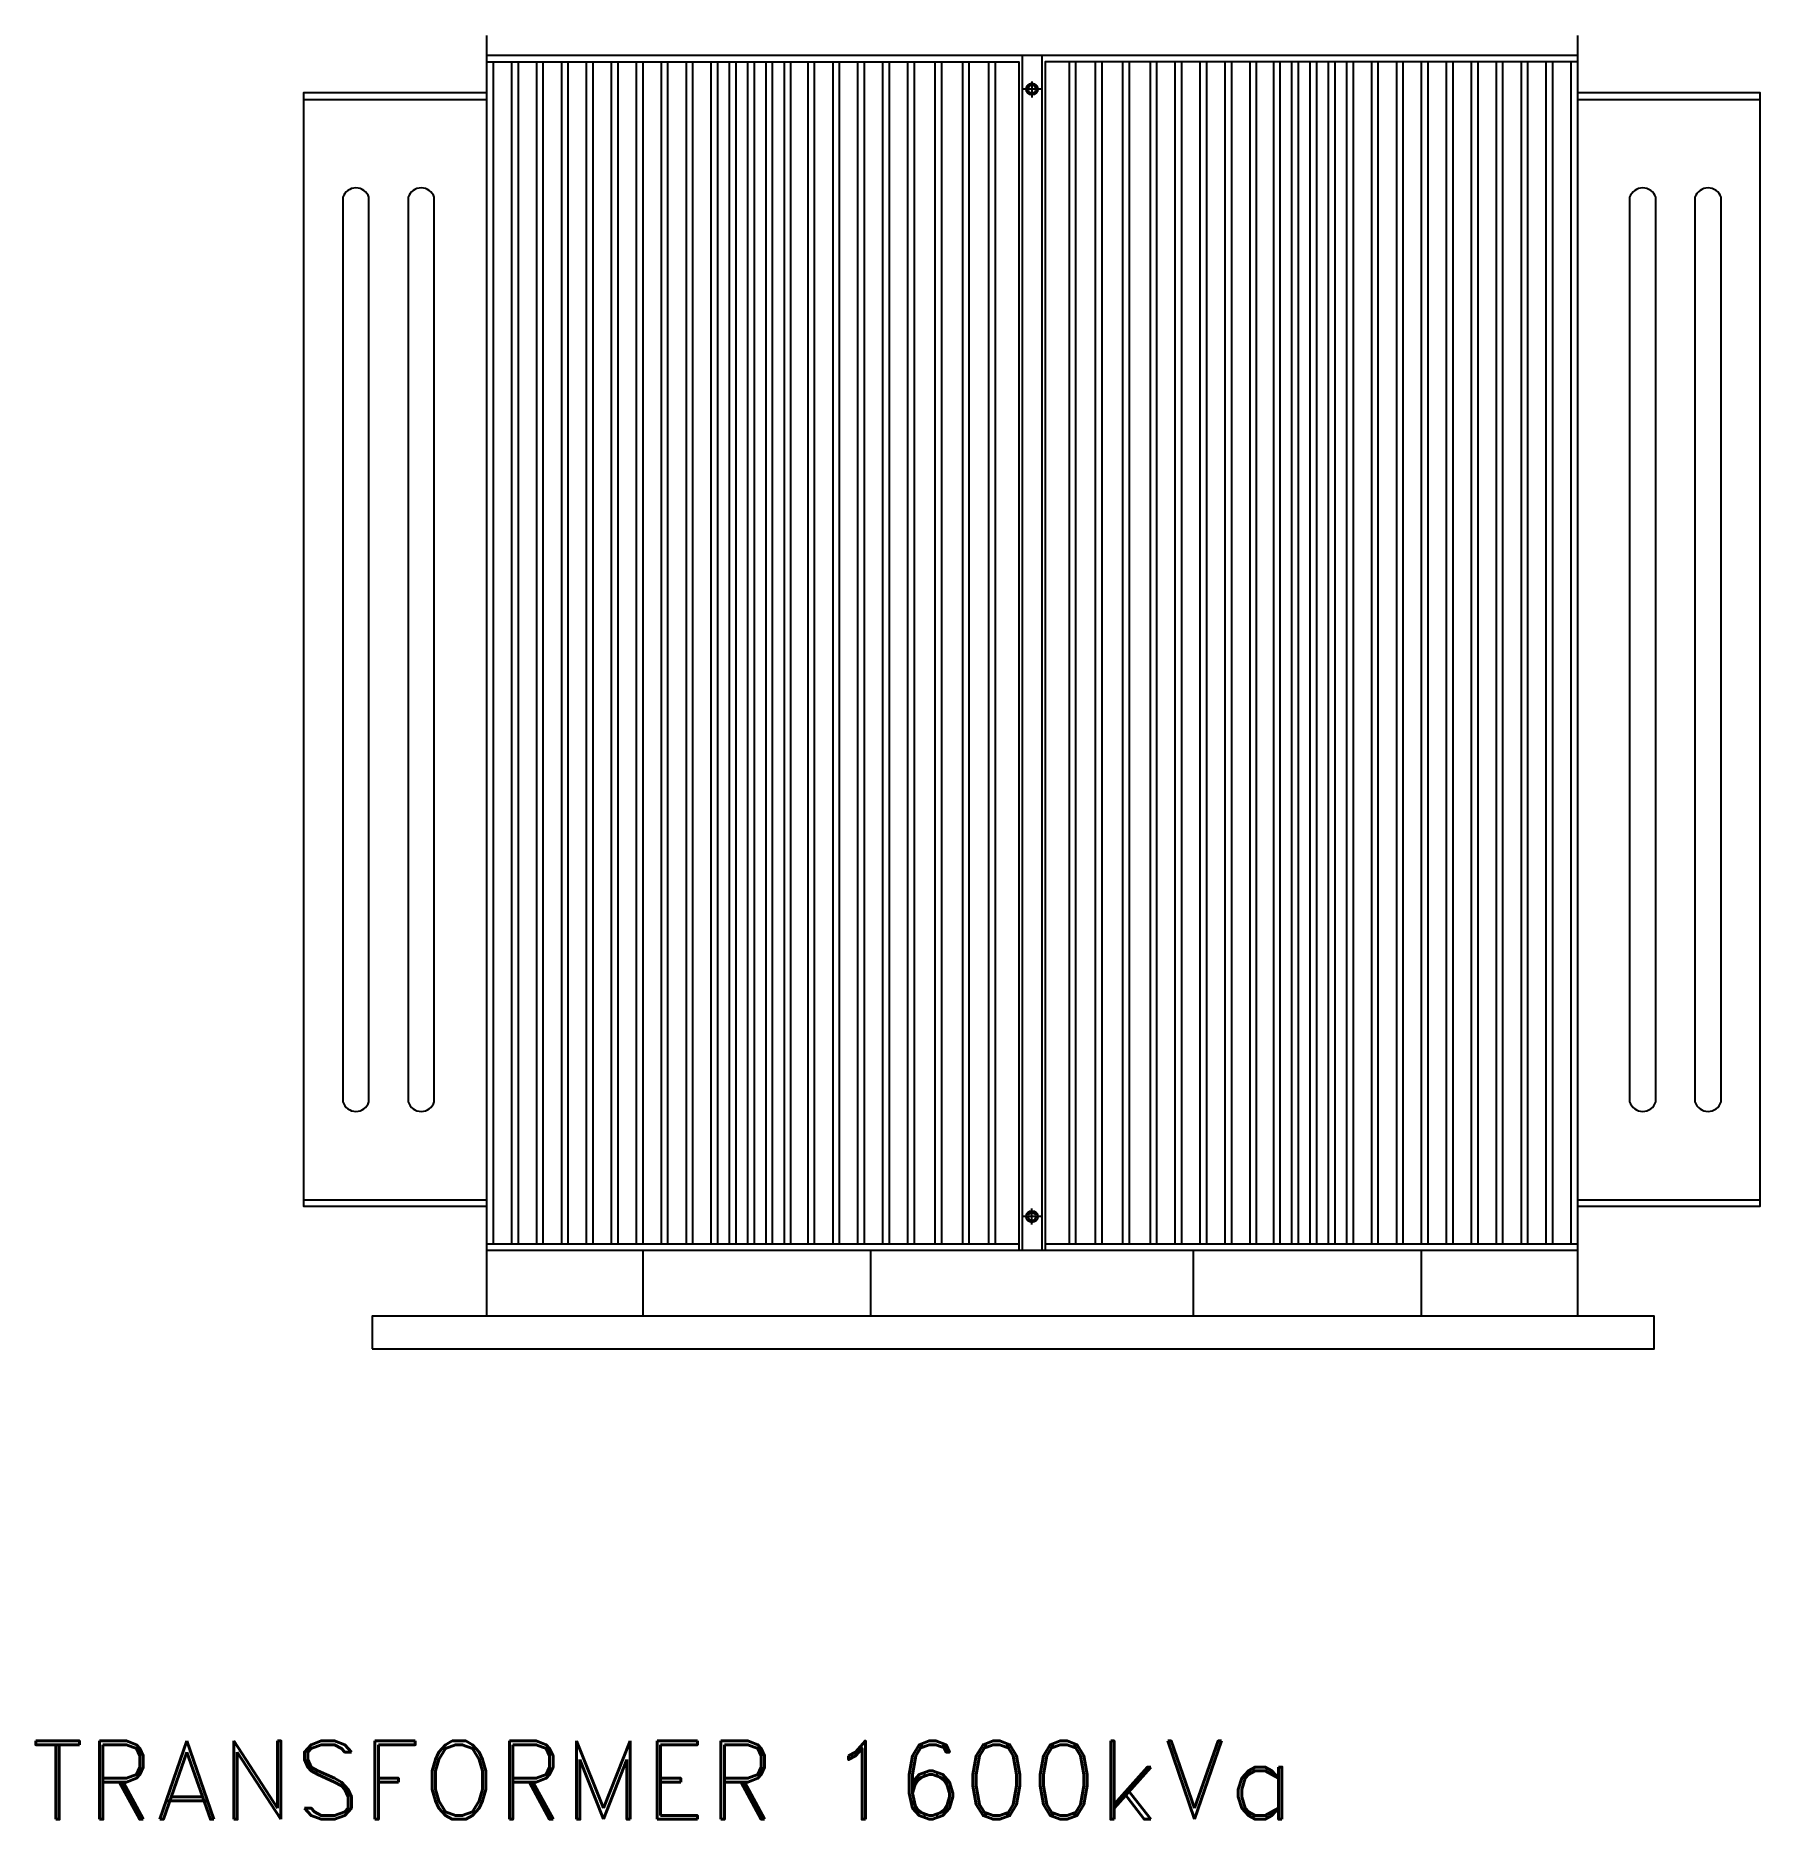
# Model space of a CAD drawing. Header units: millimetres. Extents: x 20927 to 53748, y 38421 to 54891.
# Drawn here: x 32462 to 35102, y 43697 to 46428 of the extents above; entities that cross this region are included whole.
import ezdxf
from ezdxf.enums import TextEntityAlignment as Align

# ---------------------------------------------------------------- set-up
doc = ezdxf.new("R2010")
doc.units = ezdxf.units.MM
doc.linetypes.add('CENTERX2', pattern=[101.6, 63.5, -12.7, 12.7, -12.7])
doc.layers.add('Btrans.', color=2, linetype='Continuous')
doc.layers.add('HIGHT', color=8, linetype='Continuous')
doc.styles.add('tx1', font='romand.shx')

msp = doc.modelspace()

# ---------------------------------------------------------------- texts
at = {"layer": 'Btrans.', "style": 'tx1'}
msp.add_text('TRANSFORMER 1600kVa', height=120, dxfattribs=at).set_placement((33420.9, 43757.4), align=Align.MIDDLE_CENTER)

# ---------------------------------------------------------------- linework, layer by layer
at = {"layer": 'Btrans.'}
for p, q in [((33152, 46428), (33152, 44467.6)), ((34822, 46428), (34822, 44467.6)), ((33152, 46398), (34822, 46398)), ((33972, 46398), (33972, 44568.6)), ((34002, 46398), (34002, 44568.6)), ((32872, 44645.9), (33152, 44645.9)), ((34822, 44645.9), (35102, 44645.9)), ((33152, 44578.2), (33967, 44578.2)), ((33152, 44568.6), (34822, 44568.6)), ((33391, 44568.6), (33391, 44467.6)), ((33740, 44568.6), (33740, 44467.6)), ((34007, 44578.2), (34822, 44578.2)), ((34234, 44568.6), (34234, 44467.6)), ((34583, 44568.6), (34583, 44467.6))]:
    msp.add_line(p, q, dxfattribs=at)
for points in [[(33152, 46340.3), (32872, 46340.3), (32872, 44635.9), (33152, 44635.9)], [(34822, 44635.9), (35102, 44635.9), (35102, 46340.3), (34822, 46340.3)], [(32872, 46330.3), (33152, 46330.3)], [(34822, 46330.3), (35102, 46330.3)]]:
    msp.add_lwpolyline(points, dxfattribs=at)
msp.add_lwpolyline([(32977, 44417.6), (34939.5, 44417.6), (34939.5, 44467.6), (32977, 44467.6)], close=True, dxfattribs=at)
at = {"layer": 'HIGHT'}
for p, q in [((33162, 46388), (33162, 44578.2)), ((33190.2, 46388), (33190.2, 44578.2)), ((33200.2, 46388), (33200.2, 44578.2)), ((33228.4, 46388), (33228.4, 44578.2)), ((33238.4, 46388), (33238.4, 44578.2)), ((33266.5, 46388), (33266.5, 44578.2)), ((33276.5, 46388), (33276.5, 44578.2)), ((33304.7, 46388), (33304.7, 44578.2)), ((33314.7, 46388), (33314.7, 44578.2)), ((33342.9, 46388), (33342.9, 44578.2)), ((33352.9, 46388), (33352.9, 44578.2)), ((33381, 46388), (33381, 44578.2)), ((33391, 46388), (33391, 44578.2)), ((33419.2, 46388), (33419.2, 44578.2)), ((33429.2, 46388), (33429.2, 44578.2)), ((33457.4, 46388), (33457.4, 44578.2)), ((33467.4, 46388), (33467.4, 44578.2)), ((33495.5, 46388), (33495.5, 44578.2)), ((33505.5, 46388), (33505.5, 44578.2)), ((33523.5, 46388), (33523.5, 44578.2)), ((33533.5, 46388), (33533.5, 44578.2)), ((33551.5, 46388), (33551.5, 44578.2)), ((33561.5, 46388), (33561.5, 44578.2)), ((33579.5, 46388), (33579.5, 44578.2)), ((33589.5, 46388), (33589.5, 44578.2)), ((33607.5, 46388), (33607.5, 44578.2)), ((33617.5, 46388), (33617.5, 44578.2)), ((33643.7, 46388), (33643.7, 44578.2)), ((33653.7, 46388), (33653.7, 44578.2)), ((33681.9, 46388), (33681.9, 44578.2)), ((33691.9, 46388), (33691.9, 44578.2)), ((33720, 46388), (33720, 44578.2)), ((33730, 46388), (33730, 44578.2)), ((33758.2, 46388), (33758.2, 44578.2)), ((33768.2, 46388), (33768.2, 44578.2)), ((33796.4, 46388), (33796.4, 44578.2)), ((33806.4, 46388), (33806.4, 44578.2)), ((33838.4, 46388), (33838.4, 44578.2)), ((33848.4, 46388), (33848.4, 44578.2)), ((33880.4, 46388), (33880.4, 44578.2)), ((33890.4, 46388), (33890.4, 44578.2)), ((33920.4, 46388), (33920.4, 44578.2)), ((33930.4, 46388), (33930.4, 44578.2)), ((34043.7, 46388), (34043.7, 44578.2)), ((34053.7, 46388), (34053.7, 44578.2)), ((34083.7, 46388), (34083.7, 44578.2)), ((34093.7, 46388), (34093.7, 44578.2)), ((34125.7, 46388), (34125.7, 44578.2)), ((34135.7, 46388), (34135.7, 44578.2)), ((34167.7, 46388), (34167.7, 44578.2)), ((34177.7, 46388), (34177.7, 44578.2)), ((34205.9, 46388), (34205.9, 44578.2)), ((34215.9, 46388), (34215.9, 44578.2)), ((34244, 46388), (34244, 44578.2)), ((34254, 46388), (34254, 44578.2)), ((34282.2, 46388), (34282.2, 44578.2)), ((34292.2, 46388), (34292.2, 44578.2)), ((34320.4, 46388), (34320.4, 44578.2)), ((34330.4, 46388), (34330.4, 44578.2)), ((34356.5, 46388), (34356.5, 44578.2)), ((34366.5, 46388), (34366.5, 44578.2)), ((34384.5, 46388), (34384.5, 44578.2)), ((34394.5, 46388), (34394.5, 44578.2)), ((34412.5, 46388), (34412.5, 44578.2)), ((34422.5, 46388), (34422.5, 44578.2)), ((34440.5, 46388), (34440.5, 44578.2)), ((34450.5, 46388), (34450.5, 44578.2)), ((34468.5, 46388), (34468.5, 44578.2)), ((34478.5, 46388), (34478.5, 44578.2)), ((34506.7, 46388), (34506.7, 44578.2)), ((34516.7, 46388), (34516.7, 44578.2)), ((34544.9, 46388), (34544.9, 44578.2)), ((34554.9, 46388), (34554.9, 44578.2)), ((34583, 46388), (34583, 44578.2)), ((34593, 46388), (34593, 44578.2)), ((34621.2, 46388), (34621.2, 44578.2)), ((34631.2, 46388), (34631.2, 44578.2)), ((34659.4, 46388), (34659.4, 44578.2)), ((34669.4, 46388), (34669.4, 44578.2)), ((34697.5, 46388), (34697.5, 44578.2)), ((34707.5, 46388), (34707.5, 44578.2)), ((34735.7, 46388), (34735.7, 44578.2)), ((34745.7, 46388), (34745.7, 44578.2)), ((34773.9, 46388), (34773.9, 44578.2)), ((34783.9, 46388), (34783.9, 44578.2)), ((34812, 46388), (34812, 44578.2))]:
    msp.add_line(p, q, dxfattribs=at)
at = {"layer": 'HIGHT', "linetype": 'CENTERX2'}
for p, q in [((34002.6, 46346.1), (33974, 46346.1)), ((33987, 46358), (33987, 46333.5)), ((34002.6, 44620.1), (33974, 44620.1)), ((33987, 44608.2), (33987, 44632.6))]:
    msp.add_line(p, q, dxfattribs=at)
at = {"layer": 'HIGHT'}
for points in [[(33152, 46388), (33967, 46388), (33967, 44568.6)], [(34822, 46388), (34007, 46388), (34007, 44568.6)]]:
    msp.add_lwpolyline(points, dxfattribs=at)
for points in [[(33987, 46337.2), (33994.8, 46341.6), (33994.8, 46350.6), (33987, 46355.1), (33979.3, 46350.6), (33979.3, 46341.6)], [(33987, 44629), (33994.8, 44624.6), (33994.8, 44615.6), (33987, 44611.1), (33979.3, 44615.6), (33979.3, 44624.6)]]:
    msp.add_lwpolyline(points, close=True, dxfattribs=at)
for points in [[(32932, 46180.6), (32932, 44795.6, 0.718827), (32972, 44795.6), (32972, 46180.6, 0.718827)], [(33032, 46180.6), (33032, 44795.6, 0.718827), (33072, 44795.6), (33072, 46180.6, 0.718827)], [(34902, 46180.6), (34902, 44795.6, 0.718827), (34942, 44795.6), (34942, 46180.6, 0.718827)], [(35002, 46180.6), (35002, 44795.6, 0.718827), (35042, 44795.6), (35042, 46180.6, 0.718827)]]:
    msp.add_lwpolyline(points, format="xyb", close=True, dxfattribs=at)
for centre, radius in [((33987, 46346.1), 8.95), ((33987, 46346.1), 5.9), ((33987, 44620.1), 8.95), ((33987, 44620.1), 5.9)]:
    msp.add_circle(centre, radius, dxfattribs=at)

msp.set_redraw_order([(e.dxf.handle, doc.entitydb.next_handle()) for e in msp.query("TEXT MTEXT ATTDEF DIMENSION ARC_DIMENSION")])  # texts and dimensions are drawn at this point

doc.saveas('drawing.dxf')
